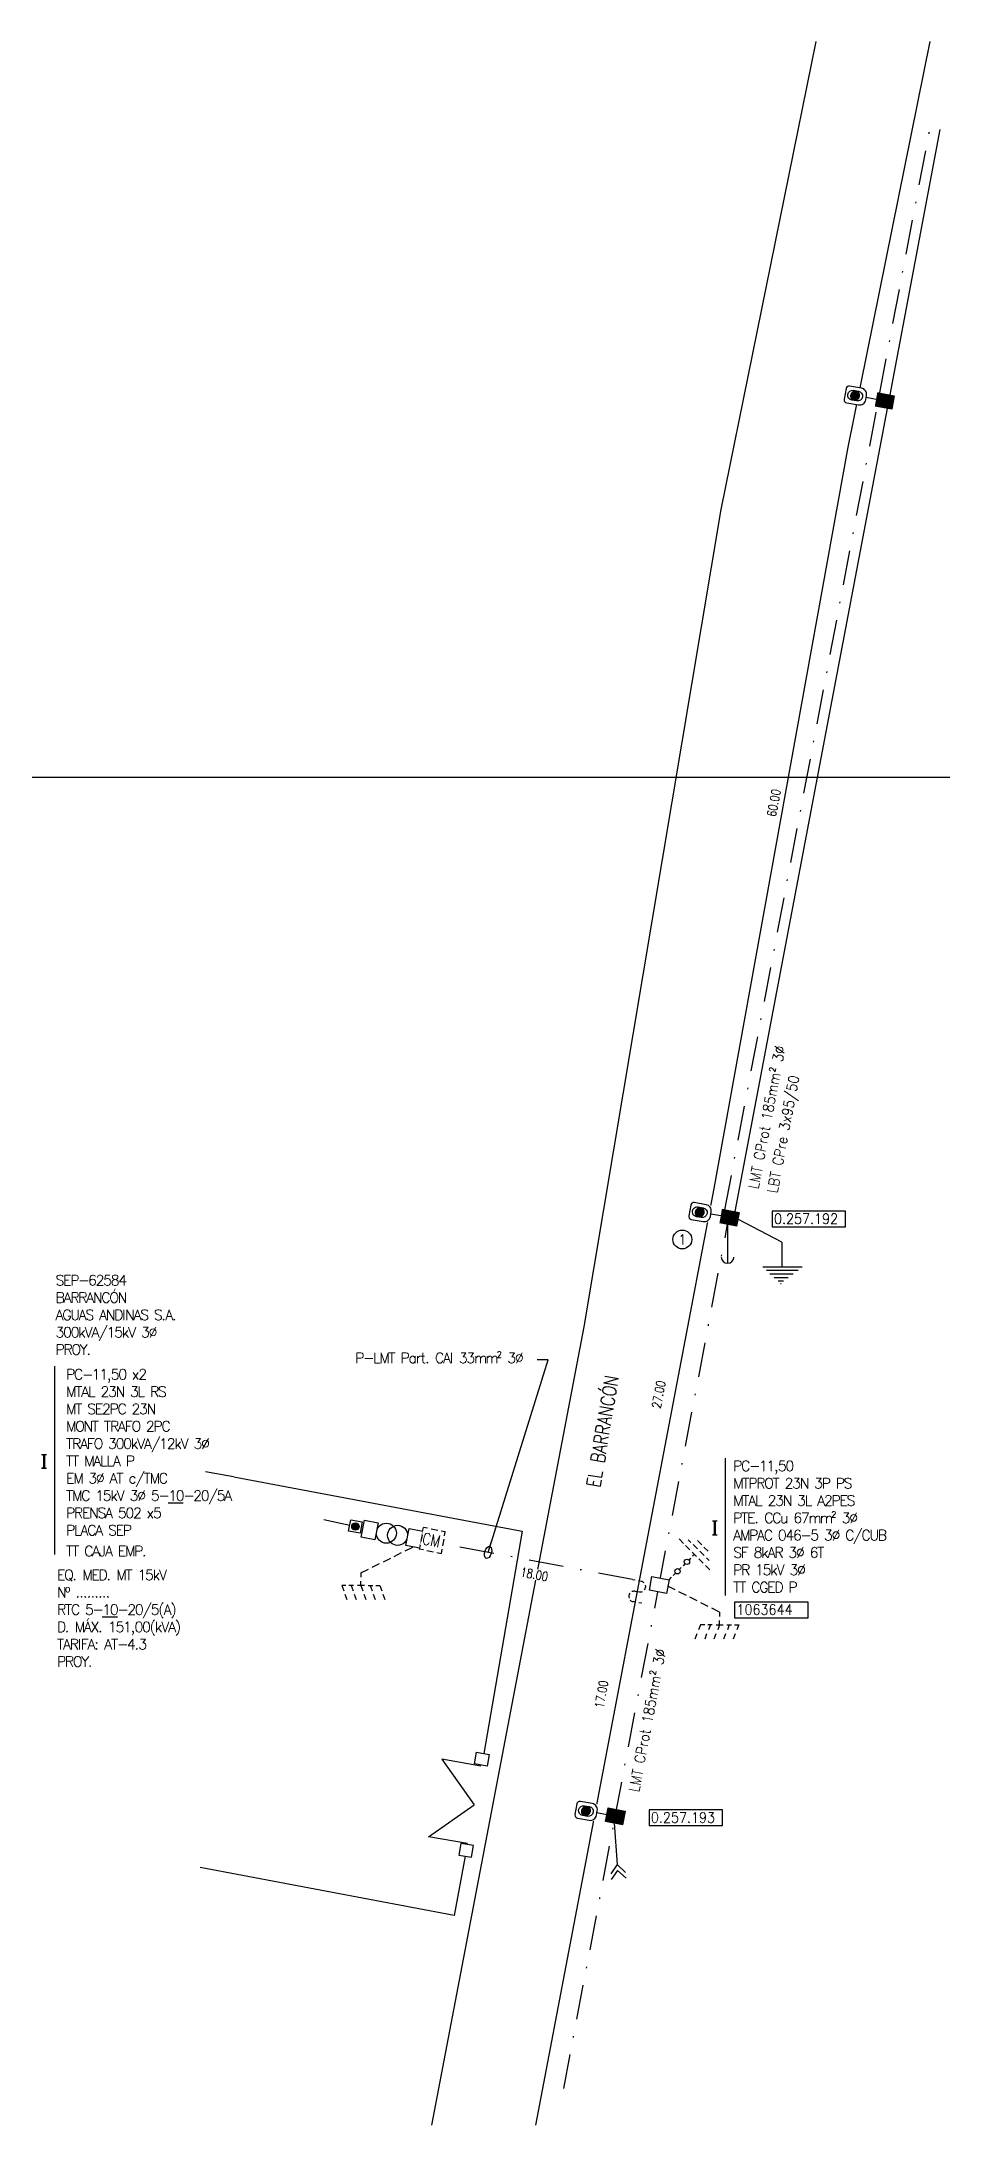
# Model space of a CAD drawing. Extents: x 0 to 349712, y 0 to 6275741.
# Drawn here: x 338418.6 to 338483.5, y 6273102.7 to 6273253.1 of the extents above; entities that cross this region are included whole.
import ezdxf
from ezdxf.enums import TextEntityAlignment as Align

# ---------------------------------------------------------------- set-up
doc = ezdxf.new("R2010")
doc.units = 0
doc.header["$LTSCALE"] = 5
doc.linetypes.add('DASHDOTX2', pattern=[2, 1, -0.5, 0, -0.5])
doc.linetypes.add('HIDDEN', pattern=[0.375, 0.25, -0.125])
for name, color, linetype in [('BOVEDAS-CAMARAS_E', 255, 'Continuous'), ('CALLES-URBANAS', 6, 'Continuous'), ('COTAS', 11, 'Continuous'), ('DUCTOS_SUBT', 7, 'DUCTOS_SUBT'), ('EQUIPOS', 240, 'Continuous'), ('EQUIPOS_E', 240, 'Continuous'), ('EQUIPOS_P', 240, 'Continuous'), ('ESTRUCTURAS', 42, 'Continuous'), ('ESTRUCTURAS_E', 42, 'Continuous'), ('ESTRUCTURAS_P', 42, 'Continuous'), ('GRILLA', 254, 'Continuous'), ('LBT_A_E', 100, 'Continuous'), ('LINEA-EDIFICACION-RURAL', 21, 'LINEA_CERCA'), ('LMT_A_E', 10, 'DASHDOTX2'), ('Numero', 42, 'Continuous'), ('POSTES_E', 41, 'Continuous'), ('POSTES_P', 41, 'Continuous'), ('PUNTO-DE-INTERES', 254, 'Continuous'), ('TEXTO', 2, 'Continuous'), ('TEXTO-BT_P', 151, 'Continuous'), ('TEXTO-MT_P', 1, 'Continuous')]:
    doc.layers.add(name, color=color, linetype=linetype)
doc.styles.add('2mm', font='simplex.shx', dxfattribs={"width": 0.8, "height": 0.65})
doc.styles.add('ROMANS', font='romans.shx', dxfattribs={"height": 1})
doc.styles.add('ROMANT', font='romant.shx', dxfattribs={"height": 2})
doc.styles.get("Standard").update_dxf_attribs({"font": '', "height": 2})
doc.styles.get('Standard').set_extended_font_data('Arial Black', bold=True)
doc.linetypes.add('DUCTOS_SUBT', pattern='A,0.5,[130,ltypeshp.shx,S=0.5,R=90,X=0,Y=-0.0375],0,[132,ltypeshp.shx,S=0.01875,R=0,X=0,Y=-0.01875],0.05', length=0.55)
doc.linetypes.add('LINEA_CERCA', pattern='A,4,-0.01,["X",Standard,S=0.3,R=0,X=-0.1,Y=-0.15],0', length=4.01)
doc.dimstyles.new('ELIPSE 500', dxfattribs={"dimtxt": 0.9, "dimasz": 0.9, "dimexe": 2.5, "dimexo": 2.5, "dimgap": 1.2, "dimtad": 0, "dimtih": 1, "dimtoh": 1, "dimdec": 0, "dimzin": 0, "dimdsep": 46, "dimtxsty": 'ROMANS', "dimblk": 'ELLIP', "dimcen": 0, "dimclrd": 11, "dimclre": 11, "dimclrt": 256, "dimadec": 0, "dimazin": 0, "dimtfac": 1, "dimtdec": 0, "dimtofl": 0, "dimtmove": 0, "dimatfit": 3, "dimldrblk": 'ELLIP', "dimfxlon": 1, "dimtolj": 1, "dimtzin": 0, "dimarcsym": 0})
doc.dimstyles.new('VANO 500', dxfattribs={"dimtxt": 0.65, "dimasz": 1.8, "dimexe": 0, "dimexo": 8, "dimgap": 1.2, "dimtad": 0, "dimdec": 0, "dimzin": 0, "dimdsep": 46, "dimtxsty": '2mm', "dimblk": 'NONE', "dimcen": 0, "dimse1": 1, "dimse2": 1, "dimsd1": 1, "dimsd2": 1, "dimclrd": 7, "dimclrt": 2, "dimadec": 0, "dimazin": 0, "dimtfac": 1, "dimtdec": 0, "dimtofl": 0, "dimtmove": 0, "dimatfit": 3, "dimldrblk": 'NONE', "dimfxl": 1, "dimtfill": 1, "dimtolj": 1, "dimtzin": 0, "dimlwd": 25, "dimarcsym": 0})

msp = doc.modelspace()

# ---------------------------------------------------------------- texts
at = {"layer": 'Numero', "style": 'ROMANS', "width": 0.9}
for s, p in [('LMT CProt 185mm² 3Ø', (338470.33, 6273170.23)), ('LBT CPre 3x95/50', (338471.69, 6273169.93))]:
    msp.add_text(s, height=0.75, rotation=79.2606, dxfattribs=at).set_placement(p)
msp.add_text('0.257.192', height=0.75, dxfattribs=at).set_placement((338471.46, 6273167.76))
at = {"layer": 'TEXTO', "style": 'ROMANT', "width": 0.8}
msp.add_text('EL BARRANCÓN', height=1, rotation=80.4687, dxfattribs=at).set_placement((338459.08, 6273152.8, 26651), align=Align.MIDDLE_CENTER)
at = {"layer": 'TEXTO-MT_P', "ltscale": 0.5, "style": 'ROMANT'}
msp.add_text('I', height=1, dxfattribs=at).set_placement((338418.74, 6273150.63), align=Align.MIDDLE_CENTER)

# ---------------------------------------------------------------- blocks, each defined once
blk = doc.blocks.new('PC-11-5_E')
at = {"layer": 'POSTES_E'}
blk.add_lwpolyline([(-1, 1.25), (1, 1.25), (1, -1.25), (-1, -1.25)], close=True, dxfattribs=at)
blk.add_solid([(-1, 1.25), (1, 1.25), (-1, -1.25), (1, -1.25)], dxfattribs=at)
blk = doc.blocks.new('*U32')
at = {"color": 50}
blk.add_wipeout([(-1.23, -4.09), (-1.23, 0), (1.23, 0), (1.23, -4.09), (1.23, -4.11), (1.23, -4.14), (1.23, -4.16), (1.22, -4.18), (1.22, -4.2), (1.21, -4.22), (1.21, -4.24), (1.2, -4.26), (1.19, -4.28), (1.18, -4.3), (1.17, -4.32), (1.16, -4.34), (1.14, -4.36), (1.13, -4.38), (1.12, -4.39), (1.1, -4.41), (1.08, -4.42), (1.07, -4.44), (1.05, -4.45), (1.03, -4.46), (1.02, -4.47), (1.02, -4.47), (1, -4.49), (0.98, -4.5), (0.95, -4.51), (0.93, -4.51), (0.91, -4.52), (0.89, -4.53), (0.87, -4.53), (0.85, -4.54), (0.83, -4.54), (0.8, -4.54), (0.78, -4.54), (-0.78, -4.54), (-0.8, -4.54), (-0.81, -4.54), (-0.83, -4.54), (-0.84, -4.54), (-0.85, -4.53), (-0.87, -4.53), (-0.88, -4.53), (-0.89, -4.53), (-0.9, -4.52), (-0.91, -4.52), (-0.92, -4.52), (-0.93, -4.51), (-0.94, -4.51), (-0.95, -4.51), (-0.96, -4.5), (-0.98, -4.5), (-0.99, -4.49), (-1.01, -4.48), (-1.03, -4.47), (-1.04, -4.46), (-1.06, -4.44), (-1.08, -4.43), (-1.09, -4.42), (-1.1, -4.41), (-1.11, -4.4), (-1.12, -4.39), (-1.12, -4.38), (-1.13, -4.37), (-1.14, -4.37), (-1.14, -4.36), (-1.15, -4.35), (-1.16, -4.33), (-1.17, -4.31), (-1.18, -4.29), (-1.19, -4.28), (-1.2, -4.26), (-1.21, -4.24), (-1.21, -4.22), (-1.22, -4.2), (-1.22, -4.18), (-1.23, -4.15), (-1.23, -4.12)], dxfattribs=at)
at = {"layer": 'EQUIPOS_E', "linetype": 'Continuous'}
blk.add_hatch(color=50, dxfattribs=at).paths.add_polyline_path([(0.72, -3.42, 0.8991), (-0.72, -2.72, 0.8991)])
at = {"layer": 'EQUIPOS_E', "color": 50, "linetype": 'Continuous'}
blk.add_line((0, 0), (0, -1.46), dxfattribs=at)
for points in [[(0.33, -1.46), (-0.33, -1.46, 0.414214), (-1.23, -2.36), (-1.23, -4.09, 0.414214), (-0.78, -4.54), (0.78, -4.54, 0.414214), (1.23, -4.09), (1.23, -2.36, 0.414214)], [(-0.72, -2.72), (-0.72, -2.72, -1), (0.72, -2.72), (0.72, -2.72), (0.72, -3.42, -1), (-0.72, -3.42)]]:
    blk.add_lwpolyline(points, format="xyb", close=True, dxfattribs=at)
blk = doc.blocks.new('*D37')
at = {"layer": 'Defpoints', "color": 0, "linetype": 'HIDDEN', "ltscale": 0.25, "transparency": 16777216}
for p in [(338477.05, 6273227.62), (338479.44, 6273227.17), (338468.23, 6273168.22)]:
    blk.add_point(p, dxfattribs=at)
at = {"layer": 'COTAS', "color": 2, "linetype": 'HIDDEN', "ltscale": 0.25, "transparency": 16777216, "insert": (338471.45, 6273198.15), "char_height": 0.65, "attachment_point": 5, "rotation": 79.2247, "style": '2mm', "bg_fill": 3, "box_fill_scale": 1.1, "bg_fill_color": 256, "bg_fill_true_color": 13158600, "bg_fill_transparency": 0}
blk.add_mtext('\\A1;60.00', dxfattribs=at)
blk = doc.blocks.new('_None')
blk = doc.blocks.new('*D38')
at = {"layer": 'Defpoints', "color": 0, "linetype": 'HIDDEN', "ltscale": 0.25, "transparency": 16777216}
for p in [(338468.23, 6273168.22), (338460.6, 6273142.19), (338463.17, 6273141.7)]:
    blk.add_point(p, dxfattribs=at)
at = {"layer": 'COTAS', "color": 2, "linetype": 'HIDDEN', "ltscale": 0.25, "transparency": 16777216, "insert": (338463.13, 6273155.45), "char_height": 0.65, "attachment_point": 5, "rotation": 79.2021, "style": '2mm', "bg_fill": 3, "box_fill_scale": 1.1, "bg_fill_color": 256, "bg_fill_true_color": 13158600, "bg_fill_transparency": 0}
blk.add_mtext('\\A1;27.00', dxfattribs=at)
blk = doc.blocks.new('*D39')
at = {"layer": 'Defpoints', "color": 0, "linetype": 'HIDDEN', "ltscale": 0.25, "transparency": 16777216}
for p in [(338463.17, 6273141.7), (338457.52, 6273125.45), (338460.22, 6273124.97)]:
    blk.add_point(p, dxfattribs=at)
at = {"layer": 'COTAS', "color": 2, "linetype": 'HIDDEN', "ltscale": 0.25, "transparency": 16777216, "insert": (338459, 6273133.81), "char_height": 0.65, "attachment_point": 5, "rotation": 80, "style": '2mm', "bg_fill": 3, "box_fill_scale": 1.1, "bg_fill_color": 256, "bg_fill_true_color": 13158600, "bg_fill_transparency": 0}
blk.add_mtext('\\A1;17.00', dxfattribs=at)
blk = doc.blocks.new('*U21')
at = {"layer": 'ESTRUCTURAS_E', "ltscale": 5}
blk.add_line((0, 0), (8.01, 0), dxfattribs=at)
for points in [[(9.65, 1.52), (8.01, 0), (9.65, -1.37)], [(10.75, 1.52), (9.11, 0), (10.75, -1.37)]]:
    blk.add_lwpolyline(points, dxfattribs=at)
blk = doc.blocks.new('PC-11-5_P')
blk.add_wipeout([(-1, 1.25), (1, 1.25), (1, -1.25), (-1, -1.25)]).dxf.layer = 'POSTES_E'
at = {"layer": 'POSTES_E'}
blk.add_lwpolyline([(-1, 1.25), (1, 1.25), (1, -1.25), (-1, -1.25)], close=True, dxfattribs=at)
blk = doc.blocks.new('TRAF-A_P')
blk.add_wipeout([(-0.83, 1.45), (-2.28, 1.45), (-2.28, -1.25), (-1.57, -1.25), (-1.56, -1.25), (-1.55, -1.26), (-1.53, -1.27), (-1.51, -1.28), (-1.5, -1.29), (-1.48, -1.3), (-1.46, -1.3), (-1.45, -1.31), (-1.43, -1.32), (-1.41, -1.33), (-1.4, -1.33), (-1.38, -1.34), (-1.36, -1.35), (-1.35, -1.35), (-1.33, -1.36), (-1.31, -1.37), (-1.3, -1.37), (-1.28, -1.38), (-1.26, -1.38), (-1.24, -1.39), (-1.23, -1.39), (-1.21, -1.4), (-1.19, -1.4), (-1.17, -1.41), (-1.16, -1.41), (-1.14, -1.42), (-1.12, -1.42), (-1.1, -1.42), (-1.08, -1.43), (-1.07, -1.43), (-1.05, -1.43), (-1.03, -1.44), (-1.01, -1.44), (-0.99, -1.44), (-0.98, -1.44), (-0.96, -1.44), (-0.94, -1.45), (-0.92, -1.45), (-0.9, -1.45), (-0.89, -1.45), (-0.87, -1.45), (-0.85, -1.45), (-0.83, -1.45), (0.83, -1.45), (0.85, -1.45), (0.87, -1.45), (0.89, -1.45), (0.9, -1.45), (0.92, -1.45), (0.94, -1.45), (0.96, -1.44), (0.98, -1.44), (0.99, -1.44), (1.01, -1.44), (1.03, -1.44), (1.05, -1.43), (1.07, -1.43), (1.08, -1.43), (1.1, -1.42), (1.12, -1.42), (1.14, -1.42), (1.16, -1.41), (1.17, -1.41), (1.19, -1.4), (1.21, -1.4), (1.23, -1.39), (1.24, -1.39), (1.26, -1.38), (1.28, -1.38), (1.3, -1.37), (1.31, -1.37), (1.33, -1.36), (1.35, -1.35), (1.36, -1.35), (1.38, -1.34), (1.4, -1.33), (1.41, -1.33), (1.43, -1.32), (1.45, -1.31), (1.46, -1.3), (1.48, -1.3), (1.5, -1.29), (1.51, -1.28), (1.53, -1.27), (1.55, -1.26), (1.56, -1.25), (1.57, -1.25), (2.28, -1.25), (2.28, 1.45), (0.83, 1.45), (0.81, 1.45), (0.79, 1.45), (0.78, 1.45), (0.76, 1.45), (0.74, 1.45), (0.72, 1.45), (0.7, 1.44), (0.69, 1.44), (0.67, 1.44), (0.65, 1.44), (0.63, 1.44), (0.61, 1.43), (0.59, 1.43), (0.58, 1.43), (0.56, 1.42), (0.54, 1.42), (0.52, 1.42), (0.51, 1.41), (0.49, 1.41), (0.47, 1.4), (0.45, 1.4), (0.43, 1.39), (0.42, 1.39), (0.4, 1.38), (0.38, 1.38), (0.37, 1.37), (0.35, 1.37), (0.33, 1.36), (0.31, 1.35), (0.3, 1.35), (0.28, 1.34), (0.26, 1.33), (0.25, 1.33), (0.23, 1.32), (0.21, 1.31), (0.2, 1.3), (0.18, 1.3), (0.16, 1.29), (0.15, 1.28), (0.13, 1.27), (0.12, 1.26), (0.1, 1.25), (0.08, 1.24), (0.07, 1.23), (0.05, 1.22), (0.04, 1.21), (0.02, 1.2), (0.01, 1.19), (0, 1.19), (-0.01, 1.19), (-0.02, 1.2), (-0.04, 1.21), (-0.05, 1.22), (-0.07, 1.23), (-0.08, 1.24), (-0.1, 1.25), (-0.12, 1.26), (-0.13, 1.27), (-0.15, 1.28), (-0.16, 1.29), (-0.18, 1.3), (-0.2, 1.3), (-0.21, 1.31), (-0.23, 1.32), (-0.25, 1.33), (-0.26, 1.33), (-0.28, 1.34), (-0.3, 1.35), (-0.31, 1.35), (-0.33, 1.36), (-0.35, 1.37), (-0.37, 1.37), (-0.38, 1.38), (-0.4, 1.38), (-0.42, 1.39), (-0.43, 1.39), (-0.45, 1.4), (-0.47, 1.4), (-0.49, 1.41), (-0.51, 1.41), (-0.52, 1.42), (-0.54, 1.42), (-0.56, 1.42), (-0.58, 1.43), (-0.59, 1.43), (-0.61, 1.43), (-0.63, 1.44), (-0.65, 1.44), (-0.67, 1.44), (-0.69, 1.44), (-0.7, 1.44), (-0.72, 1.45), (-0.74, 1.45), (-0.76, 1.45), (-0.78, 1.45), (-0.79, 1.45), (-0.81, 1.45)])
at = {"layer": 'EQUIPOS_E'}
for centre in [(-0.83, 0), (0.83, 0)]:
    blk.add_circle(centre, 1.45, dxfattribs=at)
blk = doc.blocks.new('*U40')
at = {"layer": 'ESTRUCTURAS_E', "ltscale": 3}
for p, q in [((-8.36, -4.18), (-6.84, -3.42)), ((-6.06, -3.03), (-4.53, -2.27)), ((-3.83, -1.92), (-2.31, -1.15)), ((-1.53, -0.76), (0, 0)), ((-14.63, -7.95), (-14.23, -9)), ((-13.78, -7.95), (-14.63, -7.95)), ((-12.21, -7.95), (-13.16, -7.95)), ((-12.68, -7.95), (-12.29, -9)), ((-9.97, -7.95), (-11.43, -7.95)), ((-10.7, -5.35), (-9.1, -4.55)), ((-10.7, -5.35), (-10.7, -6.22)), ((-10.7, -7.95), (-10.7, -7.06)), ((-10.7, -7.95), (-10.3, -9)), ((-9.19, -7.95), (-8.24, -7.95)), ((-8.78, -7.95), (-8.38, -9)), ((-7.62, -7.95), (-6.77, -7.95)), ((-6.77, -7.95), (-6.37, -9)), ((-13.54, -10.86), (-13.94, -9.78)), ((-11.59, -10.86), (-11.99, -9.78)), ((-9.6, -10.86), (-10.01, -9.78)), ((-7.68, -10.86), (-8.09, -9.78)), ((-5.67, -10.86), (-6.08, -9.78))]:
    blk.add_line(p, q, dxfattribs=at)
blk = doc.blocks.new('*U41')
blk.add_wipeout([(-1.6, -1.6), (-1.6, 1.6), (1.6, 1.6), (1.6, -1.6)])
at = {"layer": 'EQUIPOS'}
for p, q in [((-0.99, 1.6), (-1.6, 1.6)), ((-1.6, 0.99), (-1.6, 1.6)), ((-1.6, 0.49), (-1.6, -0.49)), ((-0.49, 1.6), (0.49, 1.6)), ((0.99, 1.6), (1.6, 1.6)), ((1.6, 0.99), (1.6, 1.6)), ((1.6, 0.49), (1.6, -0.49)), ((-1.6, -0.99), (-1.6, -1.6)), ((-0.99, -1.6), (-1.6, -1.6)), ((-0.49, -1.6), (0.49, -1.6)), ((0.99, -1.6), (1.6, -1.6)), ((1.6, -0.99), (1.6, -1.6))]:
    blk.add_line(p, q, dxfattribs=at)
at = {"layer": 'EQUIPOS', "style": 'ROMANS', "width": 0.8}
blk.add_text('CM', height=1.683, dxfattribs=at).set_placement((-1.43, -0.81))
blk = doc.blocks.new('*U42')
at = {"layer": 'EQUIPOS_E', "ltscale": 3}
for p, q in [((-1.94, 3.09), (-1.51, 3.09)), ((-1.02, 3.09), (-0.67, 3.09)), ((-0.67, 1.57), (-0.89, 1.55))]:
    blk.add_line(p, q, dxfattribs=at)
for start, end in [(55.4669, 90), (270, 304.453), (332.4482, 28.0721)]:
    blk.add_arc((-0.67, 2.33), 0.759, start, end, dxfattribs=at)
blk.add_wipeout([(-2.08, 0.02), (0, 0.02), (0, -0.02), (-2.08, -0.02)])
for p, q in [((-1.06, 1.54), (-1.32, 1.52)), ((-1.32, 0), (-0.88, 0)), ((-0.39, 0), (0, 0))]:
    blk.add_line(p, q, dxfattribs=at)
for start, end in [(151.9279, 207.5518), (90, 124.5331), (235.547, 270)]:
    blk.add_arc((-1.32, 0.76), 0.759, start, end, dxfattribs=at)
blk = doc.blocks.new('*U43')
at = {"layer": 'ESTRUCTURAS_E', "ltscale": 3}
for p, q in [((1.53, -0.76), (0, 0)), ((3.83, -1.92), (2.31, -1.15)), ((6.06, -3.03), (4.53, -2.27)), ((8.36, -4.18), (6.84, -3.42)), ((6.77, -7.95), (6.37, -9)), ((7.62, -7.95), (6.77, -7.95)), ((9.19, -7.95), (8.24, -7.95)), ((8.78, -7.95), (8.38, -9)), ((10.7, -5.35), (9.1, -4.55)), ((9.97, -7.95), (11.43, -7.95)), ((10.7, -7.95), (10.3, -9)), ((10.7, -5.35), (10.7, -6.22)), ((10.7, -7.95), (10.7, -7.06)), ((12.21, -7.95), (13.16, -7.95)), ((12.68, -7.95), (12.29, -9)), ((13.78, -7.95), (14.63, -7.95)), ((14.63, -7.95), (14.23, -9)), ((5.67, -10.86), (6.08, -9.78)), ((7.68, -10.86), (8.09, -9.78)), ((9.6, -10.86), (10.01, -9.78)), ((11.59, -10.86), (11.99, -9.78)), ((13.54, -10.86), (13.94, -9.78))]:
    blk.add_line(p, q, dxfattribs=at)
blk = doc.blocks.new('*U31')
at = {"layer": 'EQUIPOS', "ltscale": 3}
for p, q in [((0, 0), (0, -0.49)), ((0, -1.34), (0, -0.85)), ((0, -2.1), (0, -2.5)), ((0, -3.28), (0, -2.86)), ((-3.14, -5.18), (-2.25, -5.18)), ((-1.8, -5.18), (-0.91, -5.18)), ((-0.44, -5.18), (0.44, -5.18)), ((0, -4.04), (0, -4.43)), ((0, -5.18), (0, -4.8)), ((1.8, -5.18), (0.91, -5.18)), ((3.14, -5.18), (2.25, -5.18)), ((-2.12, -6.05), (-1.58, -6.05)), ((-1.11, -6.05), (-0.23, -6.05)), ((-1.11, -6.91), (-0.23, -6.91)), ((1.13, -6.05), (0.24, -6.05)), ((1.13, -6.91), (0.24, -6.91)), ((2.12, -6.05), (1.58, -6.05))]:
    blk.add_line(p, q, dxfattribs=at)
at = {"layer": 'EQUIPOS', "linetype": 'Continuous'}
for centre in [(0, -1.72), (0, -3.66)]:
    blk.add_circle(centre, 0.384, dxfattribs=at)
blk = doc.blocks.new('*D44')
at = {"layer": 'Defpoints', "color": 0, "linetype": 'HIDDEN', "ltscale": 0.25, "transparency": 16777216}
for p in [(338445.48, 6273145.06), (338463, 6273140.79), (338463.17, 6273141.7)]:
    blk.add_point(p, dxfattribs=at)
at = {"layer": 'COTAS', "color": 2, "linetype": 'HIDDEN', "ltscale": 0.25, "transparency": 16777216, "insert": (338454.15, 6273142.47), "char_height": 0.65, "attachment_point": 5, "rotation": 349.2605, "style": '2mm', "bg_fill": 3, "box_fill_scale": 1.1, "bg_fill_color": 256, "bg_fill_true_color": 13158600, "bg_fill_transparency": 0}
blk.add_mtext('\\A1;18.00', dxfattribs=at)
blk = doc.blocks.new('ELLIP')
at = {"color": 0, "lineweight": -2}
blk.add_line((-0.5, 0), (-1, 0), dxfattribs=at)
at = {"color": 0}
blk.add_ellipse((0, 0), major_axis=(0.5, 0), ratio=0.537857, dxfattribs=at)
blk = doc.blocks.new('n-emp-1')
blk.add_circle((0, 0), 1.7)
at = {"style": 'ROMANS', "width": 0.8}
blk.add_attdef('N', text='', height=1.8, dxfattribs=at).set_placement((0, 0), align=Align.MIDDLE)
blk = doc.blocks.new('*U23')
at = {"layer": 'ESTRUCTURAS_E'}
blk.add_line((0, 0), (7.5, 0), dxfattribs=at)
blk.add_arc((6.27, 0), 1.23, 273.2033, 86.7967, dxfattribs=at)
blk = doc.blocks.new('*U46')
at = {"layer": 'ESTRUCTURAS_E'}
for p, q in [((9.11, -4.75), (0, 0)), ((9.11, -4.75), (9.11, -9.84)), ((5.16, -9.84), (13.27, -9.84)), ((12.49, -10.57), (5.94, -10.57)), ((11.41, -11.36), (6.63, -11.36)), ((10.43, -12.09), (7.53, -12.09)), ((9.44, -12.78), (8.37, -12.78)), ((8.99, -13.36), (8.84, -13.36))]:
    blk.add_line(p, q, dxfattribs=at)
blk = doc.blocks.new('*U35')
blk.add_wipeout([(-1.4, 1.4), (1.4, 1.4), (1.4, -1.4), (-1.4, -1.4)])
at = {"ltscale": 5}
blk.add_hatch(color=256, dxfattribs=at).paths.add_polyline_path([(0.9, 0, 1), (-0.9, 0, 1)])
blk.add_lwpolyline([(-1.4, 1.4), (1.4, 1.4), (1.4, -1.4), (-1.4, -1.4)], close=True)
blk.add_circle((0, 0), 0.903, dxfattribs=at)
blk = doc.blocks.new('PORTON')
at = {"layer": 'PUNTO-DE-INTERES'}
for p, q in [((0.93, -0.45), (0.93, -3.33)), ((0.93, -3.33), (3.77, -0.47)), ((6.6, -3.33), (3.77, -0.47)), ((6.6, -0.45), (6.6, -3.33))]:
    blk.add_line(p, q, dxfattribs=at)
for points in [[(0, 0), (0.85, 0), (0.85, -0.94), (0, -0.94)], [(7.53, 0), (6.68, 0), (6.68, -0.94), (7.53, -0.94)]]:
    blk.add_lwpolyline(points, close=True, dxfattribs=at)
blk = doc.blocks.new('*U45')
at = {"layer": 'GRILLA', "lineweight": -3}
for points in [[(0, 250), (0, 350)], [(100, 250), (100, 350)], [(200, 250), (200, 350)], [(300, 250), (300, 350)], [(-50, 300), (50, 300)], [(50, 300), (150, 300)], [(150, 300), (250, 300)], [(250, 300), (350, 300)], [(0, 150), (0, 250)], [(100, 150), (100, 250)], [(200, 150), (200, 250)], [(300, 150), (300, 250)], [(-50, 200), (50, 200)], [(50, 200), (150, 200)], [(150, 200), (250, 200)], [(250, 200), (350, 200)], [(0, 50), (0, 150)], [(100, 50), (100, 150)], [(200, 50), (200, 150)], [(300, 50), (300, 150)], [(-50, 100), (50, 100)], [(50, 100), (150, 100)], [(150, 100), (250, 100)], [(250, 100), (350, 100)], [(0, -50), (0, 50)], [(100, -50), (100, 50)], [(200, -50), (200, 50)], [(300, -50), (300, 50)], [(-50, 0), (50, 0)], [(50, 0), (150, 0)], [(150, 0), (250, 0)], [(250, 0), (350, 0)]]:
    blk.add_lwpolyline(points, dxfattribs=at)

# ---------------------------------------------------------------- linework, layer by layer
at = {"layer": 'CALLES-URBANAS'}
for points, elevation in [([(338474.49, 6273253.1), (338467.63, 6273219.33), (338457.72, 6273160.33), (338446.73, 6273102.7)], 26651), ([(338454.26, 6273102.7), (338467.13, 6273170.33), (338476.82, 6273223.83), (338482.73, 6273253.1)], 26654)]:
    msp.add_lwpolyline(points, dxfattribs=dict(at, elevation=elevation))
at = {"layer": 'LBT_A_E', "ltscale": 0.5}
for points in [[(338479.84, 6273227.6), (338483.47, 6273246.76)], [(338468.66, 6273168.65), (338479.65, 6273226.62)]]:
    msp.add_lwpolyline(points, dxfattribs=at)
at = {"layer": 'LINEA-EDIFICACION-RURAL', "ltscale": 0.5}
msp.add_lwpolyline([(338449.15, 6273122.13), (338448.35, 6273117.85), (338430.01, 6273121.31)], dxfattribs=at)
at = {"layer": 'LMT_A_E', "ltscale": 0.5}
for points in [[(338479.1, 6273227.74), (338482.74, 6273246.9)], [(338467.92, 6273168.79), (338478.92, 6273226.76)], [(338456.27, 6273105.35), (338460, 6273125), (338463.17, 6273141.7), (338468.11, 6273167.74)]]:
    msp.add_lwpolyline(points, dxfattribs=at)
at = {"layer": 'Numero'}
msp.add_lwpolyline([(338471.32, 6273167.55), (338476.63, 6273167.55), (338476.63, 6273168.68), (338471.32, 6273168.68)], close=True, dxfattribs=at)

# ---------------------------------------------------------------- block references
at = {"layer": 'LMT_A_E', "ltscale": 0.5, "rotation": 260.2055197447407}
msp.add_blockref('PORTON', (338450.9, 6273129.47), dxfattribs=at)
at = {"layer": 'POSTES_E', "ltscale": 5, "xscale": 0.5, "yscale": 0.5, "zscale": 0.5, "rotation": 79.22472517314233}
for p in [(338479.44, 6273227.17), (338468.23, 6273168.22)]:
    msp.add_blockref('PC-11-5_E', p, dxfattribs=at)

msp.set_redraw_order([(e.dxf.handle, doc.entitydb.next_handle()) for e in msp.query("TEXT MTEXT ATTDEF DIMENSION ARC_DIMENSION")])  # texts and dimensions are drawn at this point

# ---------------------------------------------------------------- next in the draw order: block references
at = {"layer": 'EQUIPOS_E', "ltscale": 5, "xscale": 0.5, "yscale": 0.5, "zscale": 0.5, "rotation": 260.0000000031271}
for p in [(338478.83, 6273227.28), (338467.61, 6273168.34), (338459.39, 6273125.12)]:
    msp.add_blockref('*U32', p, dxfattribs=at)

# ---------------------------------------------------------------- next in the draw order: block references
at = {"layer": 'POSTES_E', "ltscale": 5, "xscale": 0.5, "yscale": 0.5, "zscale": 0.5, "rotation": 79.26064229005534}
msp.add_blockref('PC-11-5_E', (338460, 6273125), dxfattribs=at)

# ---------------------------------------------------------------- next in the draw order: dimensions: what is measured, and where the dimension line sits
at = {"layer": 'COTAS', "linetype": 'HIDDEN', "ltscale": 0.25}
dim = msp.add_aligned_dim(p1=(338468.23, 6273168.22), p2=(338479.44, 6273227.17), distance=2.43, dimstyle='VANO 500', override={"dimpost": '.00', "dimsah": 1}, dxfattribs=at)
dim.commit()
dim.dimension.update_dxf_attribs({"geometry": '*D37', "text_midpoint": (338471.45, 6273198.15)})

# ---------------------------------------------------------------- next in the draw order: dimensions: what is measured, and where the dimension line sits
dim = msp.add_aligned_dim(p1=(338468.23, 6273168.22), p2=(338463.17, 6273141.7), distance=-2.62, dimstyle='VANO 500', override={"dimpost": '.00', "dimsah": 1}, dxfattribs=at)
dim.commit()
dim.dimension.update_dxf_attribs({"geometry": '*D38', "text_midpoint": (338463.13, 6273155.45)})

# ---------------------------------------------------------------- next in the draw order: block references
at = {"layer": 'ESTRUCTURAS', "xscale": 0.4000000000014552, "yscale": 0.4000000000014552, "zscale": 0.4000000000014552}
msp.add_blockref('n-emp-1', (338464.84, 6273166.64), dxfattribs=at).add_auto_attribs({'N': '1'})
at = {"layer": 'ESTRUCTURAS_E', "ltscale": 5, "xscale": 0.375, "yscale": 0.375, "zscale": 0.375, "rotation": 270}
msp.add_blockref('*U23', (338468.11, 6273167.74), dxfattribs=at)
at = {"layer": 'ESTRUCTURAS_E', "ltscale": 5, "xscale": 0.35, "yscale": 0.35, "zscale": 0.35}
msp.add_blockref('*U46', (338468.84, 6273168.11), dxfattribs=at)

# ---------------------------------------------------------------- next in the draw order: texts
at = {"layer": 'TEXTO-MT_P', "ltscale": 0.5, "style": 'ROMANT'}
msp.add_text('I', height=1, dxfattribs=at).set_placement((338467.18, 6273145.83), align=Align.MIDDLE_CENTER)

# ---------------------------------------------------------------- next in the draw order: dimensions: what is measured, and where the dimension line sits
at = {"layer": 'COTAS', "linetype": 'HIDDEN', "ltscale": 0.25}
dim = msp.add_aligned_dim(p1=(338463.17, 6273141.7), p2=(338460.22, 6273124.97), distance=-2.74, dimstyle='VANO 500', override={"dimpost": '.00', "dimsah": 1}, dxfattribs=at)
dim.commit()
dim.dimension.update_dxf_attribs({"geometry": '*D39', "text_midpoint": (338459, 6273133.81)})

# ---------------------------------------------------------------- next in the draw order: linework, layer by layer
at = {"layer": 'LMT_A_E', "ltscale": 0.5}
msp.add_lwpolyline([(338461.24, 6273142.09), (338445.48, 6273145.06)], dxfattribs=at)
at = {"layer": 'Numero'}
msp.add_lwpolyline([(338462.44, 6273124.33), (338467.74, 6273124.33), (338467.74, 6273125.46), (338462.44, 6273125.46)], close=True, dxfattribs=at)

# ---------------------------------------------------------------- next in the draw order: block references
at = {"layer": 'ESTRUCTURAS_E', "ltscale": 5, "xscale": 0.375, "yscale": 0.375, "zscale": 0.375, "rotation": 274.2533919562939}
msp.add_blockref('*U21', (338459.91, 6273124.51), dxfattribs=at)
at = {"layer": 'POSTES_P', "ltscale": 5, "xscale": 0.5, "yscale": 0.5, "zscale": 0.5, "rotation": 79.26064229590683}
msp.add_blockref('PC-11-5_P', (338463.17, 6273141.7), dxfattribs=at)

# ---------------------------------------------------------------- next in the draw order: texts
at = {"layer": 'Numero', "style": 'ROMANS', "width": 0.9}
msp.add_text('LMT CProt 185mm² 3Ø', height=0.75, rotation=79.2606, dxfattribs=at).set_placement((338461.7, 6273126.7))
msp.add_text('0.257.193', height=0.75, dxfattribs=at).set_placement((338462.57, 6273124.54))

# ---------------------------------------------------------------- next in the draw order: block references
at = {"layer": 'EQUIPOS_P', "ltscale": 5, "xscale": 0.5, "yscale": 0.5, "zscale": 0.5}
for name, p, rotation in [('TRAF-A_P', (338443.87, 6273145.36), 349.260819687205), ('*U42', (338461.24, 6273142.08), 169.2606421865646)]:
    msp.add_blockref(name, p, dxfattribs=dict(at, rotation=rotation))
at = {"layer": 'ESTRUCTURAS_P', "ltscale": 5, "xscale": 0.35, "yscale": 0.35, "zscale": 0.35}
msp.add_blockref('*U43', (338463.79, 6273141.61), dxfattribs=at)

# ---------------------------------------------------------------- next in the draw order: block references
at = {"layer": 'EQUIPOS_P', "xscale": 0.5, "yscale": 0.5, "zscale": 0.5, "rotation": 134.9999999982125}
msp.add_blockref('*U31', (338463.88, 6273142.08), dxfattribs=at)
at = {"layer": 'POSTES_P', "ltscale": 5, "xscale": 0.5, "yscale": 0.5, "zscale": 0.5, "rotation": 349.2606421661342}
msp.add_blockref('PC-11-5_P', (338442.26, 6273145.67), dxfattribs=at)

# ---------------------------------------------------------------- next in the draw order: block references
at = {"layer": 'ESTRUCTURAS_P', "ltscale": 5, "xscale": 0.35, "yscale": 0.35, "zscale": 0.35}
msp.add_blockref('*U40', (338445.37, 6273144.44), dxfattribs=at)

# ---------------------------------------------------------------- next in the draw order: block references
at = {"layer": 'POSTES_P', "ltscale": 5, "xscale": 0.5, "yscale": 0.5, "zscale": 0.5, "rotation": 349.2606421661342}
msp.add_blockref('PC-11-5_P', (338445.48, 6273145.06), dxfattribs=at)

# ---------------------------------------------------------------- next in the draw order: block references
at = {"layer": 'EQUIPOS_P', "ltscale": 5, "xscale": 0.5, "yscale": 0.5, "zscale": 0.5, "rotation": 349.2606421428209}
msp.add_blockref('*U41', (338446.78, 6273144.92), dxfattribs=at)

# ---------------------------------------------------------------- next in the draw order: dimensions: what is measured, and where the dimension line sits
at = {"layer": 'COTAS', "linetype": 'HIDDEN', "ltscale": 0.25}
dim = msp.add_aligned_dim(p1=(338445.48, 6273145.06), p2=(338463.17, 6273141.7), distance=-0.93, dimstyle='VANO 500', override={"dimpost": '.00', "dimsah": 1}, dxfattribs=at)
dim.commit()
dim.dimension.update_dxf_attribs({"geometry": '*D44', "text_midpoint": (338454.15, 6273142.47)})

# ---------------------------------------------------------------- next in the draw order: linework, layer by layer
at = {"layer": 'LINEA-EDIFICACION-RURAL', "ltscale": 0.5}
msp.add_line((338453.28, 6273145.59), (338450.51, 6273129.53), dxfattribs=at)

# ---------------------------------------------------------------- next in the draw order: block references
at = {"layer": 'GRILLA', "lineweight": -3}
msp.add_blockref('*U45', (338400, 6273100), dxfattribs=at)

# ---------------------------------------------------------------- next in the draw order: texts
at = {"layer": 'TEXTO-MT_P', "ltscale": 0.5, "char_height": 0.75, "attachment_point": 4, "style": 'ROMANS', "bg_fill": 3, "box_fill_scale": 1.3, "bg_fill_color": 256, "bg_fill_transparency": 0}
for s, insert in [('{\\T0.8;P-LMT Part. CAl 33mm² 3Ø}', (338441.21, 6273158.09)), ('{\\T0.8;PC-11,50\\PMTPROT 23N 3P PS\\PMTAL 23N 3L A2PES\\PPTE. CCu 67mm² 3Ø\\PAMPAC 046-5 3Ø C/CUB\\PSF 8kAR 3Ø 6T\\PPR 15kV 3Ø\\PTT CGED P}', (338468.51, 6273145.92))]:
    msp.add_mtext(s, dxfattribs=dict(at, insert=insert))
at = {"layer": 'TEXTO-MT_P', "insert": (338420.33, 6273151.28), "char_height": 0.75, "attachment_point": 4, "style": 'ROMANS', "bg_fill": 3, "box_fill_scale": 1.3, "bg_fill_color": 256, "bg_fill_transparency": 0}
msp.add_mtext('{\\T0.8;PC-11,50 x2\\PMTAL 23N 3L RS\\PMT SE2PC 23N\\PMONT TRAFO 2PC\\PTRAFO 300kVA/12kV 3Ø\\PTT MALLA P\\PEM 3Ø AT c/TMC\\PTMC 15kV 3Ø 5-\\L10\\l-20/5A\\PPRENSA 502 x5\\PPLACA SEP}', dxfattribs=at)

# ---------------------------------------------------------------- next in the draw order: linework, layer by layer
at = {"layer": 'LINEA-EDIFICACION-RURAL', "ltscale": 0.5}
msp.add_line((338430.41, 6273149.9), (338453.28, 6273145.59), dxfattribs=at)
at = {"layer": 'Numero'}
msp.add_lwpolyline([(338468.61, 6273139.34), (338473.92, 6273139.34), (338473.92, 6273140.47), (338468.61, 6273140.47)], close=True, dxfattribs=at)
at = {"layer": 'TEXTO-MT_P'}
msp.add_lwpolyline([(338419.5, 6273157.5), (338419.5, 6273143.9)], dxfattribs=at)
at = {"layer": 'TEXTO-MT_P', "ltscale": 0.5}
msp.add_lwpolyline([(338467.94, 6273150.86), (338467.94, 6273140.93)], dxfattribs=at)

# ---------------------------------------------------------------- next in the draw order: texts
at = {"layer": 'Numero', "style": 'ROMANS', "width": 0.9}
msp.add_text('1063644', height=0.75, dxfattribs=at).set_placement((338468.75, 6273139.55))

# ---------------------------------------------------------------- next in the draw order: leaders
at = {"layer": 'COTAS', "ltscale": 0.5}
msp.add_leader([(338450.81, 6273144.05), (338455.16, 6273157.94), (338454.35, 6273157.94)], dimstyle='ELIPSE 500', override={"dimgap": 1.2, "dimtad": 0}, dxfattribs=at)

# ---------------------------------------------------------------- next in the draw order: block references
at = {"layer": 'BOVEDAS-CAMARAS_E', "ltscale": 5, "xscale": 0.3, "yscale": 0.3, "zscale": 0.3, "rotation": 349.2606421415779}
msp.add_blockref('*U35', (338441.23, 6273145.92), dxfattribs=at)

# ---------------------------------------------------------------- next in the draw order: texts
at = {"layer": 'TEXTO', "insert": (338419.57, 6273158.32), "char_height": 0.75, "attachment_point": 7, "style": 'ROMANS', "bg_fill": 3, "box_fill_scale": 1.5, "bg_fill_color": 256, "bg_fill_true_color": 13158600, "bg_fill_transparency": 0}
msp.add_mtext('{\\T0.8;SEP-62584\\PBARRANCÓN\\PAGUAS ANDINAS S.A.\\P300kVA/15kV 3Ø\\PPROY.}', dxfattribs=at)
at = {"layer": 'TEXTO-BT_P', "insert": (338420.33, 6273144.15), "char_height": 0.75, "attachment_point": 4, "style": 'ROMANS', "bg_fill": 3, "box_fill_scale": 1.3, "bg_fill_color": 256, "bg_fill_transparency": 0}
msp.add_mtext('{\\T0.8;TT CAJA EMP.}', dxfattribs=at)

# ---------------------------------------------------------------- next in the draw order: linework, layer by layer
at = {"layer": 'DUCTOS_SUBT', "ltscale": 0.5}
msp.add_lwpolyline([(338440.82, 6273146), (338438.95, 6273146.41)], dxfattribs=at)

# ---------------------------------------------------------------- next in the draw order: texts
at = {"layer": 'TEXTO', "insert": (338419.67, 6273135.8), "char_height": 0.75, "attachment_point": 7, "style": 'ROMANS', "bg_fill": 3, "box_fill_scale": 1.5, "bg_fill_color": 256, "bg_fill_transparency": 0}
msp.add_mtext('{\\T0.8;EQ. MED. MT 15kV\\PNº .........\\PRTC 5-\\L10\\l-20/5(A)\\PD. MÁX. 151,00(kVA)\\PTARIFA: AT-4.3\\PPROY.}', dxfattribs=at)

doc.saveas('drawing.dxf')
